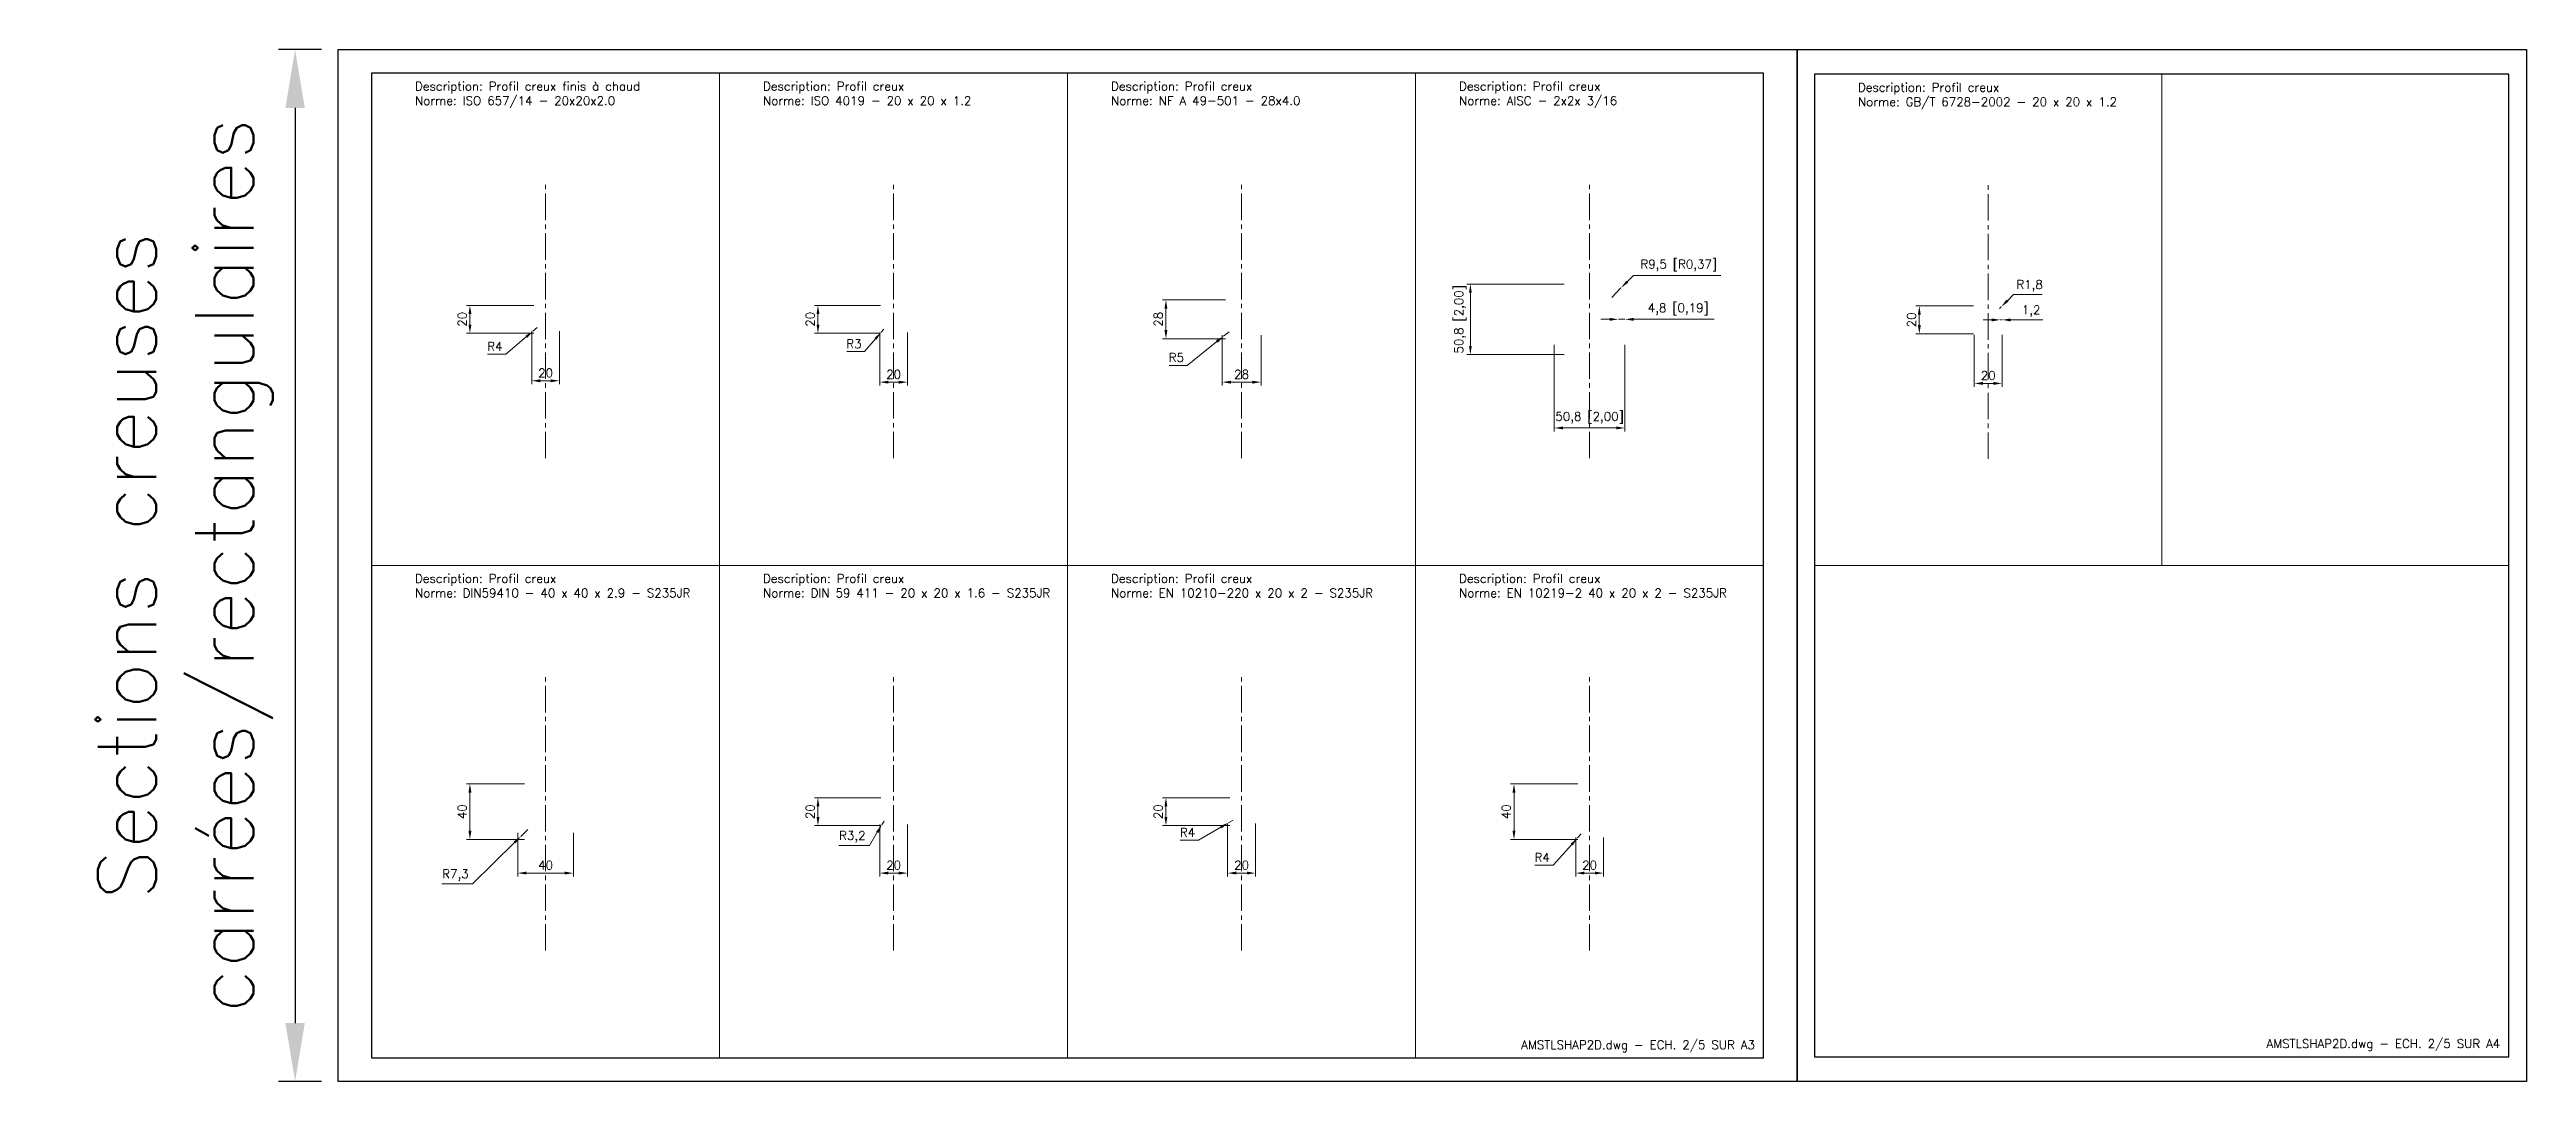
# Model space of a CAD drawing. Header units: millimetres. Extents: x -208 to 15225, y -440 to 4613.
# Drawn here: x -208 to 1575, y 0 to 742 of the extents above; entities that cross this region are included whole.
import ezdxf
from ezdxf.enums import TextEntityAlignment as Align

# ---------------------------------------------------------------- set-up
doc = ezdxf.new("R2010")
doc.units = ezdxf.units.MM
doc.linetypes.add('AXES2', pattern=[28.575, 19.05, -3.175, 3.175, -3.175])
doc.layers.get('Defpoints').update_dxf_attribs({"color": 41})
for name, color, linetype, lineweight in [('AXE', 2, 'AXES2', 18), ('COTE', 1, 'Continuous', 18), ('FIN', 1, 'Continuous', 18), ('TEXTE', 3, 'Continuous', 25)]:
    doc.layers.add(name, color=color, linetype=linetype, lineweight=lineweight)
doc.styles.get("Standard").update_dxf_attribs({"font": 'simplex.shx'})
doc.dimstyles.new('ALSTOM001', dxfattribs={"dimtxt": 3.5, "dimasz": 3.5, "dimexe": 1, "dimexo": 1, "dimgap": 1, "dimtad": 1, "dimrnd": 5e-09, "dimtxsty": 'Standard', "dimcen": 2.5, "dimclrd": 1, "dimclre": 1, "dimclrt": 3, "dimadec": 3, "dimazin": 2, "dimtm": 1e-09, "dimtfac": 1, "dimtmove": 0, "dimatfit": 0, "dimfxl": 1, "dimtolj": 1, "dimarcsym": 1})
doc.dimstyles.new('ALSTOM002_5SP', dxfattribs={"dimscale": 2.5, "dimtxt": 2.5, "dimasz": 2.5, "dimexe": 1, "dimexo": 1, "dimgap": 1, "dimtad": 1, "dimdec": 1, "dimtxsty": 'Standard', "dimcen": 2.5, "dimclrd": 1, "dimclre": 1, "dimclrt": 3, "dimadec": 1, "dimazin": 2, "dimtm": 1e-09, "dimtfac": 1, "dimtdec": 1, "dimtmove": 0, "dimatfit": 0, "dimfxl": 1, "dimtolj": 1, "dimtzin": 0, "dimlwd": 18, "dimlwe": 18, "dimarcsym": 1})
doc.dimstyles.new('ALSTOM002_5SP+ALTERN', dxfattribs={"dimscale": 2.5, "dimtxt": 2.5, "dimasz": 2.5, "dimexe": 1, "dimexo": 1, "dimgap": 1, "dimtad": 1, "dimdec": 1, "dimtxsty": 'Standard', "dimcen": 2.5, "dimclrd": 1, "dimclre": 1, "dimclrt": 3, "dimadec": 1, "dimazin": 2, "dimtm": 1e-09, "dimtfac": 1, "dimtdec": 1, "dimtmove": 0, "dimatfit": 0, "dimfxl": 1, "dimtolj": 1, "dimtzin": 0, "dimlwd": 18, "dimlwe": 18, "dimarcsym": 1})

msp = doc.modelspace()

# ---------------------------------------------------------------- texts
at = {"layer": 'TEXTE'}
for s, p in [('AMSTLSHAP2D.dwg - ECH. 2/5 SUR A3', (1019.704, 23.254)), ('AMSTLSHAP2D.dwg - ECH. 2/5 SUR A4', (1556.14, 24.085))]:
    msp.add_text(s, height=6.25, dxfattribs=at).set_placement(p, align=Align.RIGHT)
at = {"layer": 'TEXTE', "char_height": 6.25, "attachment_point": 1}
for s, insert, width in [('Description: Profil creux finis à chaud\\PNorme: ISO 657/14 - 20x20x2.0', (55.296, 719.246), 215.81551), ('Description: Profil creux\\PNorme: ISO 4019 - 20 x 20 x 1.2', (305.773, 719.246), 215.81551), ('Description: Profil creux\\PNorme: NF A 49-501 - 28x4.0', (556.25, 719.246), 215.81551), ('Description: Profil creux\\PNorme: AISC - 2x2x 3/16', (806.727, 719.246), 215.81551), ('Description: Profil creux\\PNorme: GB/T 6728-2002 - 20 x 20 x 1.2', (1093.86, 718.415), 211.49427), ('Description: Profil creux\\PNorme: DIN59410 - 40 x 40 x 2.9 - S235JR', (55.296, 365), 215.81551), ('Description: Profil creux\\PNorme: DIN 59 411 - 20 x 20 x 1.6 - S235JR', (305.773, 365), 215.81551), ('Description: Profil creux\\PNorme: EN 10210-220 x 20 x 2 - S235JR', (556.25, 365), 215.81551), ('Description: Profil creux\\PNorme: EN 10219-2 40 x 20 x 2 - S235JR', (806.727, 365), 215.81551)]:
    msp.add_mtext(s, dxfattribs=dict(at, insert=insert, width=width))

# ---------------------------------------------------------------- blocks, each defined once
blk = doc.blocks.new('A3LASER')
at = {"color": 1}
for points in [[(-420, 0), (-420, 297), (0, 297), (0, 0)], [(-410.38, 6.8), (-9.62, 6.8), (-9.62, 290.2), (-410.38, 290.2)]]:
    blk.add_lwpolyline(points, close=True, dxfattribs=at)
blk = doc.blocks.new('*D150')
at = {"layer": 'COTE', "color": 1, "lineweight": -2, "transparency": 16777216}
for p, q in [((-12, 742.5), (-43, 742.5)), ((-31, 700.5), (-31, 42)), ((-12, 0), (-43, 0))]:
    blk.add_line(p, q, dxfattribs=at)
at = {"layer": 'COTE', "color": 1, "transparency": 16777216}
for points in [[(-38, 700.5), (-24, 700.5), (-31, 742.5)], [(-38, 42), (-24, 42), (-31, 0)]]:
    blk.add_solid(points, dxfattribs=at)
at = {"layer": 'Defpoints', "color": 0, "transparency": 16777216}
for p in [(0, 742.5), (-31, 0), (0, 0)]:
    blk.add_point(p, dxfattribs=at)
at = {"layer": 'COTE', "color": 3, "transparency": 16777216, "insert": (-110, 371.2), "char_height": 42, "attachment_point": 5, "rotation": 90}
blk.add_mtext('\\A1;Sections creuses\\Pcarrées/rectangulaires', dxfattribs=at)
blk = doc.blocks.new('A4LASER')
at = {"color": 1}
for points in [[(-210, 0), (-210, 297), (0, 297), (0, 0)], [(-204.96, 7.13), (-5.04, 7.13), (-5.04, 289.87), (-204.96, 289.87)]]:
    blk.add_lwpolyline(points, close=True, dxfattribs=at)
blk = doc.blocks.new('*D215')
at = {"layer": 'COTE', "color": 1, "lineweight": 18, "transparency": 16777216}
for p, q in [((882.3, 573.8), (812.4, 573.8)), ((814.9, 529.2), (814.9, 567.5)), ((882.3, 523), (812.4, 523))]:
    blk.add_line(p, q, dxfattribs=at)
at = {"layer": 'COTE', "color": 1, "transparency": 16777216}
for points in [[(813.9, 567.5), (815.9, 567.5), (814.9, 573.8)], [(813.9, 529.2), (815.9, 529.2), (814.9, 523)]]:
    blk.add_solid(points, dxfattribs=at)
at = {"layer": 'Defpoints', "color": 0, "transparency": 16777216}
for p in [(814.9, 573.8), (884.8, 573.8), (884.8, 523)]:
    blk.add_point(p, dxfattribs=at)
at = {"layer": 'COTE', "color": 3, "transparency": 16777216, "insert": (807.6, 548.4), "char_height": 6.25, "attachment_point": 5, "rotation": 90}
blk.add_mtext('\\A1;50,8 [2,00]', dxfattribs=at)
blk = doc.blocks.new('*D216')
at = {"layer": 'COTE', "color": 1, "lineweight": 18, "transparency": 16777216}
for p, q in [((875.3, 530), (875.3, 467.7)), ((926.1, 530), (926.1, 467.7)), ((881.6, 470.2), (919.9, 470.2))]:
    blk.add_line(p, q, dxfattribs=at)
at = {"layer": 'COTE', "color": 1, "transparency": 16777216}
for points in [[(881.6, 471.3), (881.6, 469.2), (875.3, 470.2)], [(919.9, 471.3), (919.9, 469.2), (926.1, 470.2)]]:
    blk.add_solid(points, dxfattribs=at)
at = {"layer": 'Defpoints', "color": 0, "transparency": 16777216}
for p in [(875.3, 532.5), (926.1, 532.5), (926.1, 470.2)]:
    blk.add_point(p, dxfattribs=at)
at = {"layer": 'COTE', "color": 3, "transparency": 16777216, "insert": (900.7, 477.5), "char_height": 6.25, "attachment_point": 5}
blk.add_mtext('\\A1;50,8 [2,00]', dxfattribs=at)
blk = doc.blocks.new('*D217')
at = {"layer": 'COTE', "color": 1, "lineweight": 18, "transparency": 16777216}
for p, q in [((915.1, 548.4), (908.9, 548.4)), ((921.4, 548.4), (926.1, 548.4)), ((932.4, 548.4), (990.3, 548.4))]:
    blk.add_line(p, q, dxfattribs=at)
at = {"layer": 'COTE', "color": 1, "transparency": 16777216}
for points in [[(915.1, 549.4), (915.1, 547.3), (921.4, 548.4)], [(932.4, 549.4), (932.4, 547.3), (926.1, 548.4)]]:
    blk.add_solid(points, dxfattribs=at)
at = {"layer": 'Defpoints', "color": 0, "transparency": 16777216}
for p in [(921.4, 548.4), (926.1, 548.4), (926.1, 548.4)]:
    blk.add_point(p, dxfattribs=at)
at = {"layer": 'COTE', "color": 3, "transparency": 16777216, "insert": (964.5, 555.6), "char_height": 6.25, "attachment_point": 5}
blk.add_mtext('\\A1;4,8 [0,19]', dxfattribs=at)
blk = doc.blocks.new('*D218')
at = {"layer": 'COTE', "color": 1, "lineweight": 18, "transparency": 16777216}
for p, q in [((916.6, 564.2), (923.3, 571)), ((927.7, 575.4), (932.2, 579.8)), ((932.2, 579.8), (995.1, 579.8))]:
    blk.add_line(p, q, dxfattribs=at)
at = {"layer": 'COTE', "color": 1, "transparency": 16777216}
blk.add_solid([(927, 576.1), (928.5, 574.7), (923.3, 571)], dxfattribs=at)
at = {"layer": 'Defpoints', "color": 0, "transparency": 16777216}
for p in [(923.3, 571), (916.6, 564.2)]:
    blk.add_point(p, dxfattribs=at)
at = {"layer": 'COTE', "color": 3, "transparency": 16777216, "insert": (964.9, 587.1), "char_height": 6.25, "attachment_point": 5}
blk.add_mtext('\\A1;R9,5 [R0,37]', dxfattribs=at)
blk = doc.blocks.new('*D223')
at = {"layer": 'COTE', "color": 1, "lineweight": 18, "transparency": 16777216}
for p, q in [((140.8, 558.4), (92.3, 558.4)), ((140.8, 538.4), (92.3, 538.4)), ((94.8, 552.1), (94.8, 544.6))]:
    blk.add_line(p, q, dxfattribs=at)
at = {"layer": 'COTE', "color": 1, "transparency": 16777216}
for points in [[(93.8, 552.1), (95.9, 552.1), (94.8, 558.4)], [(93.8, 544.6), (95.9, 544.6), (94.8, 538.4)]]:
    blk.add_solid(points, dxfattribs=at)
at = {"layer": 'Defpoints', "color": 0, "transparency": 16777216}
for p in [(143.3, 558.4), (94.8, 538.4), (143.3, 538.4)]:
    blk.add_point(p, dxfattribs=at)
at = {"layer": 'COTE', "color": 3, "transparency": 16777216, "insert": (89.2, 548.4), "char_height": 6.25, "attachment_point": 5, "rotation": 90}
blk.add_mtext('\\A1;20', dxfattribs=at)
blk = doc.blocks.new('*D224')
at = {"layer": 'COTE', "color": 1, "lineweight": 18, "transparency": 16777216}
for p, q in [((139.3, 539.9), (139.3, 501.7)), ((159.3, 539.9), (159.3, 501.7)), ((145.5, 504.2), (153, 504.2))]:
    blk.add_line(p, q, dxfattribs=at)
at = {"layer": 'COTE', "color": 1, "transparency": 16777216}
for points in [[(145.5, 505.2), (145.5, 503.1), (139.3, 504.2)], [(153, 505.2), (153, 503.1), (159.3, 504.2)]]:
    blk.add_solid(points, dxfattribs=at)
at = {"layer": 'Defpoints', "color": 0, "transparency": 16777216}
for p in [(139.3, 542.4), (159.3, 542.4), (159.3, 504.2)]:
    blk.add_point(p, dxfattribs=at)
at = {"layer": 'COTE', "color": 3, "transparency": 16777216, "insert": (149.3, 509.8), "char_height": 6.25, "attachment_point": 5}
blk.add_mtext('\\A1;20', dxfattribs=at)
blk = doc.blocks.new('*D225')
at = {"layer": 'COTE', "color": 1, "lineweight": 18, "transparency": 16777216}
for p, q in [((135.4, 535.8), (120.6, 523.3)), ((143.3, 542.4), (140.2, 539.8)), ((120.6, 523.3), (107.4, 523.3))]:
    blk.add_line(p, q, dxfattribs=at)
at = {"layer": 'COTE', "color": 1, "transparency": 16777216}
blk.add_solid([(134.8, 536.6), (136.1, 535), (140.2, 539.8)], dxfattribs=at)
at = {"layer": 'Defpoints', "color": 0, "transparency": 16777216}
for p in [(140.2, 539.8), (143.3, 542.4)]:
    blk.add_point(p, dxfattribs=at)
at = {"layer": 'COTE', "color": 3, "transparency": 16777216, "insert": (112.8, 528.9), "char_height": 6.25, "attachment_point": 5}
blk.add_mtext('\\A1;R4', dxfattribs=at)
blk = doc.blocks.new('*D226')
at = {"layer": 'COTE', "color": 1, "lineweight": 18, "transparency": 16777216}
for p, q in [((390.3, 558.4), (342.8, 558.4)), ((390.3, 538.4), (342.8, 538.4)), ((345.3, 552.1), (345.3, 544.6))]:
    blk.add_line(p, q, dxfattribs=at)
at = {"layer": 'COTE', "color": 1, "transparency": 16777216}
for points in [[(344.3, 552.1), (346.4, 552.1), (345.3, 558.4)], [(344.3, 544.6), (346.4, 544.6), (345.3, 538.4)]]:
    blk.add_solid(points, dxfattribs=at)
at = {"layer": 'Defpoints', "color": 0, "transparency": 16777216}
for p in [(392.8, 558.4), (345.3, 538.4), (392.8, 538.4)]:
    blk.add_point(p, dxfattribs=at)
at = {"layer": 'COTE', "color": 3, "transparency": 16777216, "insert": (339.7, 548.4), "char_height": 6.25, "attachment_point": 5, "rotation": 90}
blk.add_mtext('\\A1;20', dxfattribs=at)
blk = doc.blocks.new('*D227')
at = {"layer": 'COTE', "color": 1, "lineweight": 18, "transparency": 16777216}
for p, q in [((389.8, 538.9), (389.8, 500.7)), ((409.8, 538.9), (409.8, 500.7)), ((396, 503.2), (403.5, 503.2))]:
    blk.add_line(p, q, dxfattribs=at)
at = {"layer": 'COTE', "color": 1, "transparency": 16777216}
for points in [[(396, 504.2), (396, 502.1), (389.8, 503.2)], [(403.5, 504.2), (403.5, 502.1), (409.8, 503.2)]]:
    blk.add_solid(points, dxfattribs=at)
at = {"layer": 'Defpoints', "color": 0, "transparency": 16777216}
for p in [(389.8, 541.4), (409.8, 541.4), (409.8, 503.2)]:
    blk.add_point(p, dxfattribs=at)
at = {"layer": 'COTE', "color": 3, "transparency": 16777216, "insert": (399.8, 508.8), "char_height": 6.25, "attachment_point": 5}
blk.add_mtext('\\A1;20', dxfattribs=at)
blk = doc.blocks.new('*D228')
at = {"layer": 'COTE', "color": 1, "lineweight": 18, "transparency": 16777216}
for p, q in [((392.8, 541.4), (390.8, 539.1)), ((378.9, 525.2), (366, 525.2)), ((386.7, 534.3), (378.9, 525.2))]:
    blk.add_line(p, q, dxfattribs=at)
at = {"layer": 'COTE', "color": 1, "transparency": 16777216}
blk.add_solid([(386, 535), (387.5, 533.7), (390.8, 539.1)], dxfattribs=at)
at = {"layer": 'Defpoints', "color": 0, "transparency": 16777216}
for p in [(390.8, 539.1), (392.8, 541.4)]:
    blk.add_point(p, dxfattribs=at)
at = {"layer": 'COTE', "color": 3, "transparency": 16777216, "insert": (371.2, 530.8), "char_height": 6.25, "attachment_point": 5}
blk.add_mtext('\\A1;R3', dxfattribs=at)
blk = doc.blocks.new('*D229')
at = {"layer": 'COTE', "color": 1, "lineweight": 18, "transparency": 16777216}
for p, q in [((638.7, 562.4), (593.3, 562.4)), ((595.8, 556.1), (595.8, 540.6)), ((638.7, 534.4), (593.3, 534.4))]:
    blk.add_line(p, q, dxfattribs=at)
at = {"layer": 'COTE', "color": 1, "transparency": 16777216}
for points in [[(594.7, 556.1), (596.8, 556.1), (595.8, 562.4)], [(594.7, 540.6), (596.8, 540.6), (595.8, 534.4)]]:
    blk.add_solid(points, dxfattribs=at)
at = {"layer": 'Defpoints', "color": 0, "transparency": 16777216}
for p in [(641.2, 562.4), (595.8, 534.4), (641.2, 534.4)]:
    blk.add_point(p, dxfattribs=at)
at = {"layer": 'COTE', "color": 3, "transparency": 16777216, "insert": (590.2, 548.4), "char_height": 6.25, "attachment_point": 5, "rotation": 90}
blk.add_mtext('\\A1;28', dxfattribs=at)
blk = doc.blocks.new('*D230')
at = {"layer": 'COTE', "color": 1, "lineweight": 18, "transparency": 16777216}
for p, q in [((636.2, 536.9), (636.2, 500.7)), ((664.2, 536.9), (664.2, 500.7)), ((642.5, 503.2), (658, 503.2))]:
    blk.add_line(p, q, dxfattribs=at)
at = {"layer": 'COTE', "color": 1, "transparency": 16777216}
for points in [[(642.5, 504.2), (642.5, 502.1), (636.2, 503.2)], [(658, 504.2), (658, 502.1), (664.2, 503.2)]]:
    blk.add_solid(points, dxfattribs=at)
at = {"layer": 'Defpoints', "color": 0, "transparency": 16777216}
for p in [(636.2, 539.4), (664.2, 539.4), (664.2, 503.2)]:
    blk.add_point(p, dxfattribs=at)
at = {"layer": 'COTE', "color": 3, "transparency": 16777216, "insert": (650.2, 508.8), "char_height": 6.25, "attachment_point": 5}
blk.add_mtext('\\A1;28', dxfattribs=at)
blk = doc.blocks.new('*D231')
at = {"layer": 'COTE', "color": 1, "lineweight": 18, "transparency": 16777216}
for p, q in [((641.2, 539.4), (637.3, 536.3)), ((632.4, 532.4), (611, 515.2)), ((611, 515.2), (598.1, 515.2))]:
    blk.add_line(p, q, dxfattribs=at)
at = {"layer": 'COTE', "color": 1, "transparency": 16777216}
blk.add_solid([(631.8, 533.2), (633.1, 531.5), (637.3, 536.3)], dxfattribs=at)
at = {"layer": 'Defpoints', "color": 0, "transparency": 16777216}
for p in [(637.3, 536.3), (641.2, 539.4)]:
    blk.add_point(p, dxfattribs=at)
at = {"layer": 'COTE', "color": 3, "transparency": 16777216, "insert": (603.3, 520.9), "char_height": 6.25, "attachment_point": 5}
blk.add_mtext('\\A1;R5', dxfattribs=at)
blk = doc.blocks.new('*D232')
at = {"layer": 'COTE', "color": 1, "lineweight": 18, "transparency": 16777216}
for p, q in [((134, 214.1), (92.3, 214.1)), ((94.8, 207.9), (94.8, 180.4)), ((134, 174.1), (92.3, 174.1))]:
    blk.add_line(p, q, dxfattribs=at)
at = {"layer": 'COTE', "color": 1, "transparency": 16777216}
for points in [[(93.8, 207.9), (95.9, 207.9), (94.8, 214.1)], [(93.8, 180.4), (95.9, 180.4), (94.8, 174.1)]]:
    blk.add_solid(points, dxfattribs=at)
at = {"layer": 'Defpoints', "color": 0, "transparency": 16777216}
for p in [(136.5, 214.1), (94.8, 174.1), (136.5, 174.1)]:
    blk.add_point(p, dxfattribs=at)
at = {"layer": 'COTE', "color": 3, "transparency": 16777216, "insert": (89.2, 194.1), "char_height": 6.25, "attachment_point": 5, "rotation": 90}
blk.add_mtext('\\A1;40', dxfattribs=at)
blk = doc.blocks.new('*D233')
at = {"layer": 'COTE', "color": 1, "lineweight": 18, "transparency": 16777216}
for p, q in [((129.3, 178.9), (129.3, 147.4)), ((169.3, 178.9), (169.3, 147.4)), ((135.5, 149.9), (163, 149.9))]:
    blk.add_line(p, q, dxfattribs=at)
at = {"layer": 'COTE', "color": 1, "transparency": 16777216}
for points in [[(135.5, 151), (135.5, 148.9), (129.3, 149.9)], [(163, 151), (163, 148.9), (169.3, 149.9)]]:
    blk.add_solid(points, dxfattribs=at)
at = {"layer": 'Defpoints', "color": 0, "transparency": 16777216}
for p in [(129.3, 181.4), (169.3, 181.4), (169.3, 149.9)]:
    blk.add_point(p, dxfattribs=at)
at = {"layer": 'COTE', "color": 3, "transparency": 16777216, "insert": (149.3, 155.6), "char_height": 6.25, "attachment_point": 5}
blk.add_mtext('\\A1;40', dxfattribs=at)
blk = doc.blocks.new('*D234')
at = {"layer": 'COTE', "color": 1, "lineweight": 18, "transparency": 16777216}
for p, q in [((136.5, 181.4), (131.4, 176.3)), ((126.9, 171.9), (96.6, 142.2)), ((96.6, 142.2), (74.7, 142.2))]:
    blk.add_line(p, q, dxfattribs=at)
at = {"layer": 'COTE', "color": 1, "transparency": 16777216}
blk.add_solid([(126.2, 172.7), (127.6, 171.2), (131.4, 176.3)], dxfattribs=at)
at = {"layer": 'Defpoints', "color": 0, "transparency": 16777216}
for p in [(136.5, 181.4), (131.4, 176.3)]:
    blk.add_point(p, dxfattribs=at)
at = {"layer": 'COTE', "color": 3, "transparency": 16777216, "insert": (84.4, 148.4), "char_height": 6.25, "attachment_point": 5}
blk.add_mtext('\\A1;R7,3', dxfattribs=at)
blk = doc.blocks.new('*D235')
at = {"layer": 'COTE', "color": 1, "lineweight": 18, "transparency": 16777216}
for p, q in [((390.5, 204.1), (342.8, 204.1)), ((345.3, 197.9), (345.3, 190.4)), ((390.5, 184.1), (342.8, 184.1))]:
    blk.add_line(p, q, dxfattribs=at)
at = {"layer": 'COTE', "color": 1, "transparency": 16777216}
for points in [[(344.3, 197.9), (346.4, 197.9), (345.3, 204.1)], [(344.3, 190.4), (346.4, 190.4), (345.3, 184.1)]]:
    blk.add_solid(points, dxfattribs=at)
at = {"layer": 'Defpoints', "color": 0, "transparency": 16777216}
for p in [(393, 204.1), (345.3, 184.1), (393, 184.1)]:
    blk.add_point(p, dxfattribs=at)
at = {"layer": 'COTE', "color": 3, "transparency": 16777216, "insert": (339.7, 194.1), "char_height": 6.25, "attachment_point": 5, "rotation": 90}
blk.add_mtext('\\A1;20', dxfattribs=at)
blk = doc.blocks.new('*D236')
at = {"layer": 'COTE', "color": 1, "lineweight": 18, "transparency": 16777216}
for p, q in [((389.8, 184.8), (389.8, 147.4)), ((409.8, 184.8), (409.8, 147.4)), ((396, 149.9), (403.5, 149.9))]:
    blk.add_line(p, q, dxfattribs=at)
at = {"layer": 'COTE', "color": 1, "transparency": 16777216}
for points in [[(396, 151), (396, 148.9), (389.8, 149.9)], [(403.5, 151), (403.5, 148.9), (409.8, 149.9)]]:
    blk.add_solid(points, dxfattribs=at)
at = {"layer": 'Defpoints', "color": 0, "transparency": 16777216}
for p in [(389.8, 187.3), (409.8, 187.3), (409.8, 149.9)]:
    blk.add_point(p, dxfattribs=at)
at = {"layer": 'COTE', "color": 3, "transparency": 16777216, "insert": (399.8, 155.6), "char_height": 6.25, "attachment_point": 5}
blk.add_mtext('\\A1;20', dxfattribs=at)
blk = doc.blocks.new('*D237')
at = {"layer": 'COTE', "color": 1, "lineweight": 18, "transparency": 16777216}
for p, q in [((388, 179.3), (382.3, 169.8)), ((393, 187.3), (391.3, 184.6)), ((382.3, 169.8), (360.4, 169.8))]:
    blk.add_line(p, q, dxfattribs=at)
at = {"layer": 'COTE', "color": 1, "transparency": 16777216}
blk.add_solid([(387.2, 179.8), (388.9, 178.7), (391.3, 184.6)], dxfattribs=at)
at = {"layer": 'Defpoints', "color": 0, "transparency": 16777216}
for p in [(391.3, 184.6), (393, 187.3)]:
    blk.add_point(p, dxfattribs=at)
at = {"layer": 'COTE', "color": 3, "transparency": 16777216, "insert": (370.1, 176), "char_height": 6.25, "attachment_point": 5}
blk.add_mtext('\\A1;R3,2', dxfattribs=at)
blk = doc.blocks.new('*D238')
at = {"layer": 'COTE', "color": 1, "lineweight": 18, "transparency": 16777216}
for p, q in [((641.7, 204.1), (593.3, 204.1)), ((595.8, 197.9), (595.8, 190.4)), ((641.7, 184.1), (593.3, 184.1))]:
    blk.add_line(p, q, dxfattribs=at)
at = {"layer": 'COTE', "color": 1, "transparency": 16777216}
for points in [[(594.7, 197.9), (596.8, 197.9), (595.8, 204.1)], [(594.7, 190.4), (596.8, 190.4), (595.8, 184.1)]]:
    blk.add_solid(points, dxfattribs=at)
at = {"layer": 'Defpoints', "color": 0, "transparency": 16777216}
for p in [(644.2, 204.1), (595.8, 184.1), (644.2, 184.1)]:
    blk.add_point(p, dxfattribs=at)
at = {"layer": 'COTE', "color": 3, "transparency": 16777216, "insert": (590.2, 194.1), "char_height": 6.25, "attachment_point": 5, "rotation": 90}
blk.add_mtext('\\A1;20', dxfattribs=at)
blk = doc.blocks.new('*D239')
at = {"layer": 'COTE', "color": 1, "lineweight": 18, "transparency": 16777216}
for p, q in [((640.2, 185.6), (640.2, 147.4)), ((660.2, 185.6), (660.2, 147.4)), ((646.5, 149.9), (654, 149.9))]:
    blk.add_line(p, q, dxfattribs=at)
at = {"layer": 'COTE', "color": 1, "transparency": 16777216}
for points in [[(646.5, 151), (646.5, 148.9), (640.2, 149.9)], [(654, 151), (654, 148.9), (660.2, 149.9)]]:
    blk.add_solid(points, dxfattribs=at)
at = {"layer": 'Defpoints', "color": 0, "transparency": 16777216}
for p in [(640.2, 188.1), (660.2, 188.1), (660.2, 149.9)]:
    blk.add_point(p, dxfattribs=at)
at = {"layer": 'COTE', "color": 3, "transparency": 16777216, "insert": (650.2, 155.6), "char_height": 6.25, "attachment_point": 5}
blk.add_mtext('\\A1;20', dxfattribs=at)
blk = doc.blocks.new('*D240')
at = {"layer": 'COTE', "color": 1, "lineweight": 18, "transparency": 16777216}
for p, q in [((635.4, 183), (619.2, 173.6)), ((644.2, 188.1), (640.8, 186.1)), ((619.2, 173.6), (606, 173.6))]:
    blk.add_line(p, q, dxfattribs=at)
at = {"layer": 'COTE', "color": 1, "transparency": 16777216}
blk.add_solid([(634.8, 183.9), (635.9, 182.1), (640.8, 186.1)], dxfattribs=at)
at = {"layer": 'Defpoints', "color": 0, "transparency": 16777216}
for p in [(640.8, 186.1), (644.2, 188.1)]:
    blk.add_point(p, dxfattribs=at)
at = {"layer": 'COTE', "color": 3, "transparency": 16777216, "insert": (611.3, 179.2), "char_height": 6.25, "attachment_point": 5}
blk.add_mtext('\\A1;R4', dxfattribs=at)
blk = doc.blocks.new('*D241')
at = {"layer": 'COTE', "color": 1, "lineweight": 18, "transparency": 16777216}
for p, q in [((892.2, 214.1), (843.8, 214.1)), ((846.3, 207.9), (846.3, 180.4)), ((892.2, 174.1), (843.8, 174.1))]:
    blk.add_line(p, q, dxfattribs=at)
at = {"layer": 'COTE', "color": 1, "transparency": 16777216}
for points in [[(845.2, 207.9), (847.3, 207.9), (846.3, 214.1)], [(845.2, 180.4), (847.3, 180.4), (846.3, 174.1)]]:
    blk.add_solid(points, dxfattribs=at)
at = {"layer": 'Defpoints', "color": 0, "transparency": 16777216}
for p in [(894.7, 214.1), (846.3, 174.1), (894.7, 174.1)]:
    blk.add_point(p, dxfattribs=at)
at = {"layer": 'COTE', "color": 3, "transparency": 16777216, "insert": (840.6, 194.1), "char_height": 6.25, "attachment_point": 5, "rotation": 90}
blk.add_mtext('\\A1;40', dxfattribs=at)
blk = doc.blocks.new('*D242')
at = {"layer": 'COTE', "color": 1, "lineweight": 18, "transparency": 16777216}
for p, q in [((890.7, 175.6), (890.7, 147.4)), ((910.7, 175.6), (910.7, 147.4)), ((897, 149.9), (904.5, 149.9))]:
    blk.add_line(p, q, dxfattribs=at)
at = {"layer": 'COTE', "color": 1, "transparency": 16777216}
for points in [[(897, 151), (897, 148.9), (890.7, 149.9)], [(904.5, 151), (904.5, 148.9), (910.7, 149.9)]]:
    blk.add_solid(points, dxfattribs=at)
at = {"layer": 'Defpoints', "color": 0, "transparency": 16777216}
for p in [(890.7, 178.1), (910.7, 178.1), (910.7, 149.9)]:
    blk.add_point(p, dxfattribs=at)
at = {"layer": 'COTE', "color": 3, "transparency": 16777216, "insert": (900.7, 155.6), "char_height": 6.25, "attachment_point": 5}
blk.add_mtext('\\A1;20', dxfattribs=at)
blk = doc.blocks.new('*D243')
at = {"layer": 'COTE', "color": 1, "lineweight": 18, "transparency": 16777216}
for p, q in [((887.9, 170.5), (874.5, 155.6)), ((894.7, 178.1), (892, 175.2)), ((874.5, 155.6), (861.3, 155.6))]:
    blk.add_line(p, q, dxfattribs=at)
at = {"layer": 'COTE', "color": 1, "transparency": 16777216}
blk.add_solid([(887.1, 171.2), (888.6, 169.8), (892, 175.2)], dxfattribs=at)
at = {"layer": 'Defpoints', "color": 0, "transparency": 16777216}
for p in [(892, 175.2), (894.7, 178.1)]:
    blk.add_point(p, dxfattribs=at)
at = {"layer": 'COTE', "color": 3, "transparency": 16777216, "insert": (866.6, 161.2), "char_height": 6.25, "attachment_point": 5}
blk.add_mtext('\\A1;R4', dxfattribs=at)
blk = doc.blocks.new('*D245')
at = {"layer": 'COTE', "color": 1, "lineweight": 18, "transparency": 16777216}
for p, q in [((1176.9, 558), (1135.5, 558)), ((1176.9, 538), (1135.5, 538)), ((1138, 544.2), (1138, 551.7))]:
    blk.add_line(p, q, dxfattribs=at)
at = {"layer": 'COTE', "color": 1, "transparency": 16777216}
for points in [[(1137, 551.7), (1139.1, 551.7), (1138, 558)], [(1137, 544.2), (1139.1, 544.2), (1138, 538)]]:
    blk.add_solid(points, dxfattribs=at)
at = {"layer": 'Defpoints', "color": 0, "transparency": 16777216}
for p in [(1138, 558), (1179.4, 558), (1179.4, 538)]:
    blk.add_point(p, dxfattribs=at)
at = {"layer": 'COTE', "color": 3, "transparency": 16777216, "insert": (1132.4, 548), "char_height": 6.25, "attachment_point": 5, "rotation": 90}
blk.add_mtext('\\A1;20', dxfattribs=at)
blk = doc.blocks.new('*D246')
at = {"layer": 'COTE', "color": 1, "lineweight": 18, "transparency": 16777216}
for p, q in [((1177.6, 537.3), (1177.6, 499.8)), ((1197.6, 537.3), (1197.6, 499.8)), ((1183.8, 502.3), (1191.3, 502.3))]:
    blk.add_line(p, q, dxfattribs=at)
at = {"layer": 'COTE', "color": 1, "transparency": 16777216}
for points in [[(1183.8, 503.3), (1183.8, 501.2), (1177.6, 502.3)], [(1191.3, 503.3), (1191.3, 501.2), (1197.6, 502.3)]]:
    blk.add_solid(points, dxfattribs=at)
at = {"layer": 'Defpoints', "color": 0, "transparency": 16777216}
for p in [(1177.6, 539.8), (1197.6, 539.8), (1197.6, 502.3)]:
    blk.add_point(p, dxfattribs=at)
at = {"layer": 'COTE', "color": 3, "transparency": 16777216, "insert": (1187.6, 507.9), "char_height": 6.25, "attachment_point": 5}
blk.add_mtext('\\A1;20', dxfattribs=at)
blk = doc.blocks.new('*D247')
at = {"layer": 'COTE', "color": 1, "lineweight": 18, "transparency": 16777216}
for p, q in [((1190.1, 548), (1183.9, 548)), ((1196.4, 548), (1197.6, 548)), ((1203.8, 548), (1227, 548))]:
    blk.add_line(p, q, dxfattribs=at)
at = {"layer": 'COTE', "color": 1, "transparency": 16777216}
for points in [[(1190.1, 549), (1190.1, 546.9), (1196.4, 548)], [(1203.8, 549), (1203.8, 546.9), (1197.6, 548)]]:
    blk.add_solid(points, dxfattribs=at)
at = {"layer": 'Defpoints', "color": 0, "transparency": 16777216}
for p in [(1196.4, 548), (1197.6, 548), (1197.6, 548)]:
    blk.add_point(p, dxfattribs=at)
at = {"layer": 'COTE', "color": 3, "transparency": 16777216, "insert": (1218.5, 554.2), "char_height": 6.25, "attachment_point": 5}
blk.add_mtext('\\A1;1,2', dxfattribs=at)
blk = doc.blocks.new('*D244')
at = {"layer": 'COTE', "color": 1, "lineweight": 18, "transparency": 16777216}
for p, q in [((1195.8, 556.2), (1197, 557.4)), ((1201.4, 561.8), (1205.9, 566.3)), ((1205.9, 566.3), (1226.5, 566.3))]:
    blk.add_line(p, q, dxfattribs=at)
at = {"layer": 'COTE', "color": 1, "transparency": 16777216}
blk.add_solid([(1200.7, 562.6), (1202.2, 561.1), (1197, 557.4)], dxfattribs=at)
at = {"layer": 'Defpoints', "color": 0, "transparency": 16777216}
for p in [(1195.8, 556.2), (1197, 557.4)]:
    blk.add_point(p, dxfattribs=at)
at = {"layer": 'COTE', "color": 3, "transparency": 16777216, "insert": (1217.4, 572.5), "char_height": 6.25, "attachment_point": 5}
blk.add_mtext('\\A1;R1,8', dxfattribs=at)

# ---------------------------------------------------------------- dimensions: what is measured, and where the dimension line sits
at = {"layer": 'COTE'}
dim = msp.add_linear_dim(base=(-31.042, 0), p1=(0, 742.5), p2=(0, 0), angle=90, text='Sections creuses\\Pcarrées/rectangulaires', dimstyle='ALSTOM001', override={"dimscale": 12, "dimtoh": 1}, dxfattribs=at)
dim.commit()
dim.dimension.update_dxf_attribs({"geometry": '*D150', "text_midpoint": (-31.042, 371.25), "dimtype": 160})
for center, mpoint, dimstyle, picture, middle in [((916.591, 564.248), (923.326, 570.983), 'ALSTOM002_5SP+ALTERN', '*D218', (964.873, 587.084)), ((1195.755, 556.158), (1197.028, 557.43), 'ALSTOM002_5SP', '*D244', (1217.444, 572.489))]:
    dim = msp.add_radius_dim(center=center, mpoint=mpoint, dimstyle=dimstyle, override={"dimtoh": 1}, dxfattribs=at)
    dim.commit()
    dim.dimension.update_dxf_attribs({"geometry": picture, "text_midpoint": middle})
for base, p1, p2, dimstyle, picture, middle in [((814.895, 573.773), (884.841, 522.973), (884.841, 573.773), 'ALSTOM002_5SP+ALTERN', '*D215', (814.895, 548.373)), ((1138.045, 557.958), (1179.355, 537.958), (1179.355, 557.958), 'ALSTOM002_5SP', '*D245', (1138.045, 547.958))]:
    dim = msp.add_linear_dim(base=base, p1=p1, p2=p2, angle=90, dimstyle=dimstyle, dxfattribs=at)
    dim.commit()
    dim.dimension.update_dxf_attribs({"geometry": picture, "text_midpoint": middle, "dimtype": 160})
for base, p1, p2, picture, middle in [((94.833, 538.373), (143.284, 558.373), (143.284, 538.373), '*D223', (89.208, 548.373)), ((345.31, 538.373), (392.761, 558.373), (392.761, 538.373), '*D226', (339.685, 548.373)), ((595.787, 534.373), (641.239, 562.373), (641.239, 534.373), '*D229', (590.162, 548.373)), ((94.833, 174.127), (136.534, 214.127), (136.534, 174.127), '*D232', (89.208, 194.127)), ((846.264, 174.127), (894.716, 214.127), (894.716, 174.127), '*D241', (840.639, 194.127)), ((345.31, 184.127), (392.961, 204.127), (392.961, 184.127), '*D235', (339.685, 194.127)), ((595.787, 184.127), (644.239, 204.127), (644.239, 184.127), '*D238', (590.162, 194.127))]:
    dim = msp.add_linear_dim(base=base, p1=p1, p2=p2, angle=90, dimstyle='ALSTOM002_5SP', dxfattribs=at)
    dim.commit()
    dim.dimension.update_dxf_attribs({"geometry": picture, "text_midpoint": middle})
for base, p1, p2, dimstyle, picture, middle in [((926.116, 548.373), (921.353, 548.373), (926.116, 548.373), 'ALSTOM002_5SP+ALTERN', '*D217', (964.479, 555.635)), ((1197.555, 547.958), (1196.355, 547.958), (1197.555, 547.958), 'ALSTOM002_5SP', '*D247', (1218.508, 554.178)), ((159.284, 504.186), (139.284, 542.373), (159.284, 542.373), 'ALSTOM002_5SP', '*D224', (149.284, 509.811)), ((409.761, 503.186), (389.761, 541.373), (409.761, 541.373), 'ALSTOM002_5SP', '*D227', (399.761, 508.811)), ((664.239, 503.186), (636.239, 539.373), (664.239, 539.373), 'ALSTOM002_5SP', '*D230', (650.239, 508.811)), ((169.284, 149.94), (129.284, 181.377), (169.284, 181.377), 'ALSTOM002_5SP', '*D233', (149.284, 155.565)), ((409.761, 149.94), (389.761, 187.327), (409.761, 187.327), 'ALSTOM002_5SP', '*D236', (399.761, 155.565)), ((660.239, 149.94), (640.239, 188.127), (660.239, 188.127), 'ALSTOM002_5SP', '*D239', (650.239, 155.565)), ((910.716, 149.94), (890.716, 178.127), (910.716, 178.127), 'ALSTOM002_5SP', '*D242', (900.716, 155.565))]:
    dim = msp.add_linear_dim(base=base, p1=p1, p2=p2, dimstyle=dimstyle, dxfattribs=at)
    dim.commit()
    dim.dimension.update_dxf_attribs({"geometry": picture, "text_midpoint": middle})
for center, mpoint, picture, middle in [((143.284, 542.373), (140.224, 539.798), '*D225', (112.768, 523.305)), ((392.761, 541.373), (390.811, 539.093), '*D228', (371.185, 525.162)), ((641.239, 539.373), (637.331, 536.253), '*D231', (603.288, 515.229)), ((136.5344, 181.3769), (131.3566, 176.3021), '*D234', (84.3908, 142.201)), ((392.961, 187.327), (391.297, 184.594), '*D237', (370.121, 169.805)), ((644.239, 188.127), (640.779, 186.12), '*D240', (611.322, 173.59)), ((894.716, 178.127), (892.042, 175.152), '*D243', (866.637, 155.624))]:
    dim = msp.add_radius_dim(center=center, mpoint=mpoint, dimstyle='ALSTOM002_5SP', override={"dimtoh": 1}, dxfattribs=at)
    dim.commit()
    dim.dimension.update_dxf_attribs({"geometry": picture, "text_midpoint": middle, "dimtype": 164})
for base, p1, p2, dimstyle, picture, middle in [((1197.555, 502.277), (1177.555, 539.758), (1197.555, 539.758), 'ALSTOM002_5SP', '*D246', (1187.555, 502.277)), ((926.116, 470.211), (875.316, 532.498), (926.116, 532.498), 'ALSTOM002_5SP+ALTERN', '*D216', (900.716, 470.211))]:
    dim = msp.add_linear_dim(base=base, p1=p1, p2=p2, dimstyle=dimstyle, dxfattribs=at)
    dim.commit()
    dim.dimension.update_dxf_attribs({"geometry": picture, "text_midpoint": middle, "dimtype": 160})

# ---------------------------------------------------------------- linework, layer by layer
at = {"layer": 'AXE'}
for p, q in [((149.284, 448.373), (149.284, 648.373)), ((399.761, 448.373), (399.761, 648.373)), ((650.239, 448.373), (650.239, 648.373)), ((900.716, 448.373), (900.716, 648.373)), ((1187.555, 447.958), (1187.555, 647.958)), ((149.284, 94.127), (149.284, 294.127)), ((399.761, 94.127), (399.761, 294.127)), ((650.239, 94.127), (650.239, 294.127)), ((900.716, 94.127), (900.716, 294.127))]:
    msp.add_line(p, q, dxfattribs=at)
at = {"layer": 'FIN'}
for p, q in [((274.523, 725.496), (274.523, 17.004)), ((525, 725.496), (525, 17.004)), ((775.477, 725.496), (775.477, 17.004)), ((1312.5, 724.665), (1312.5, 371.25)), ((24.046, 371.25), (1025.954, 371.25)), ((1062.61, 371.25), (1562.39, 371.25))]:
    msp.add_line(p, q, dxfattribs=at)

# ---------------------------------------------------------------- block references
at = {"xscale": 2.5, "yscale": 2.5, "zscale": 2.5}
for name, p in [('A3LASER', (1050, 0)), ('A4LASER', (1575, 0))]:
    msp.add_blockref(name, p, dxfattribs=at)

msp.set_redraw_order([(e.dxf.handle, doc.entitydb.next_handle()) for e in msp.query("TEXT MTEXT ATTDEF DIMENSION ARC_DIMENSION")])  # texts and dimensions are drawn at this point

doc.saveas('drawing.dxf')
